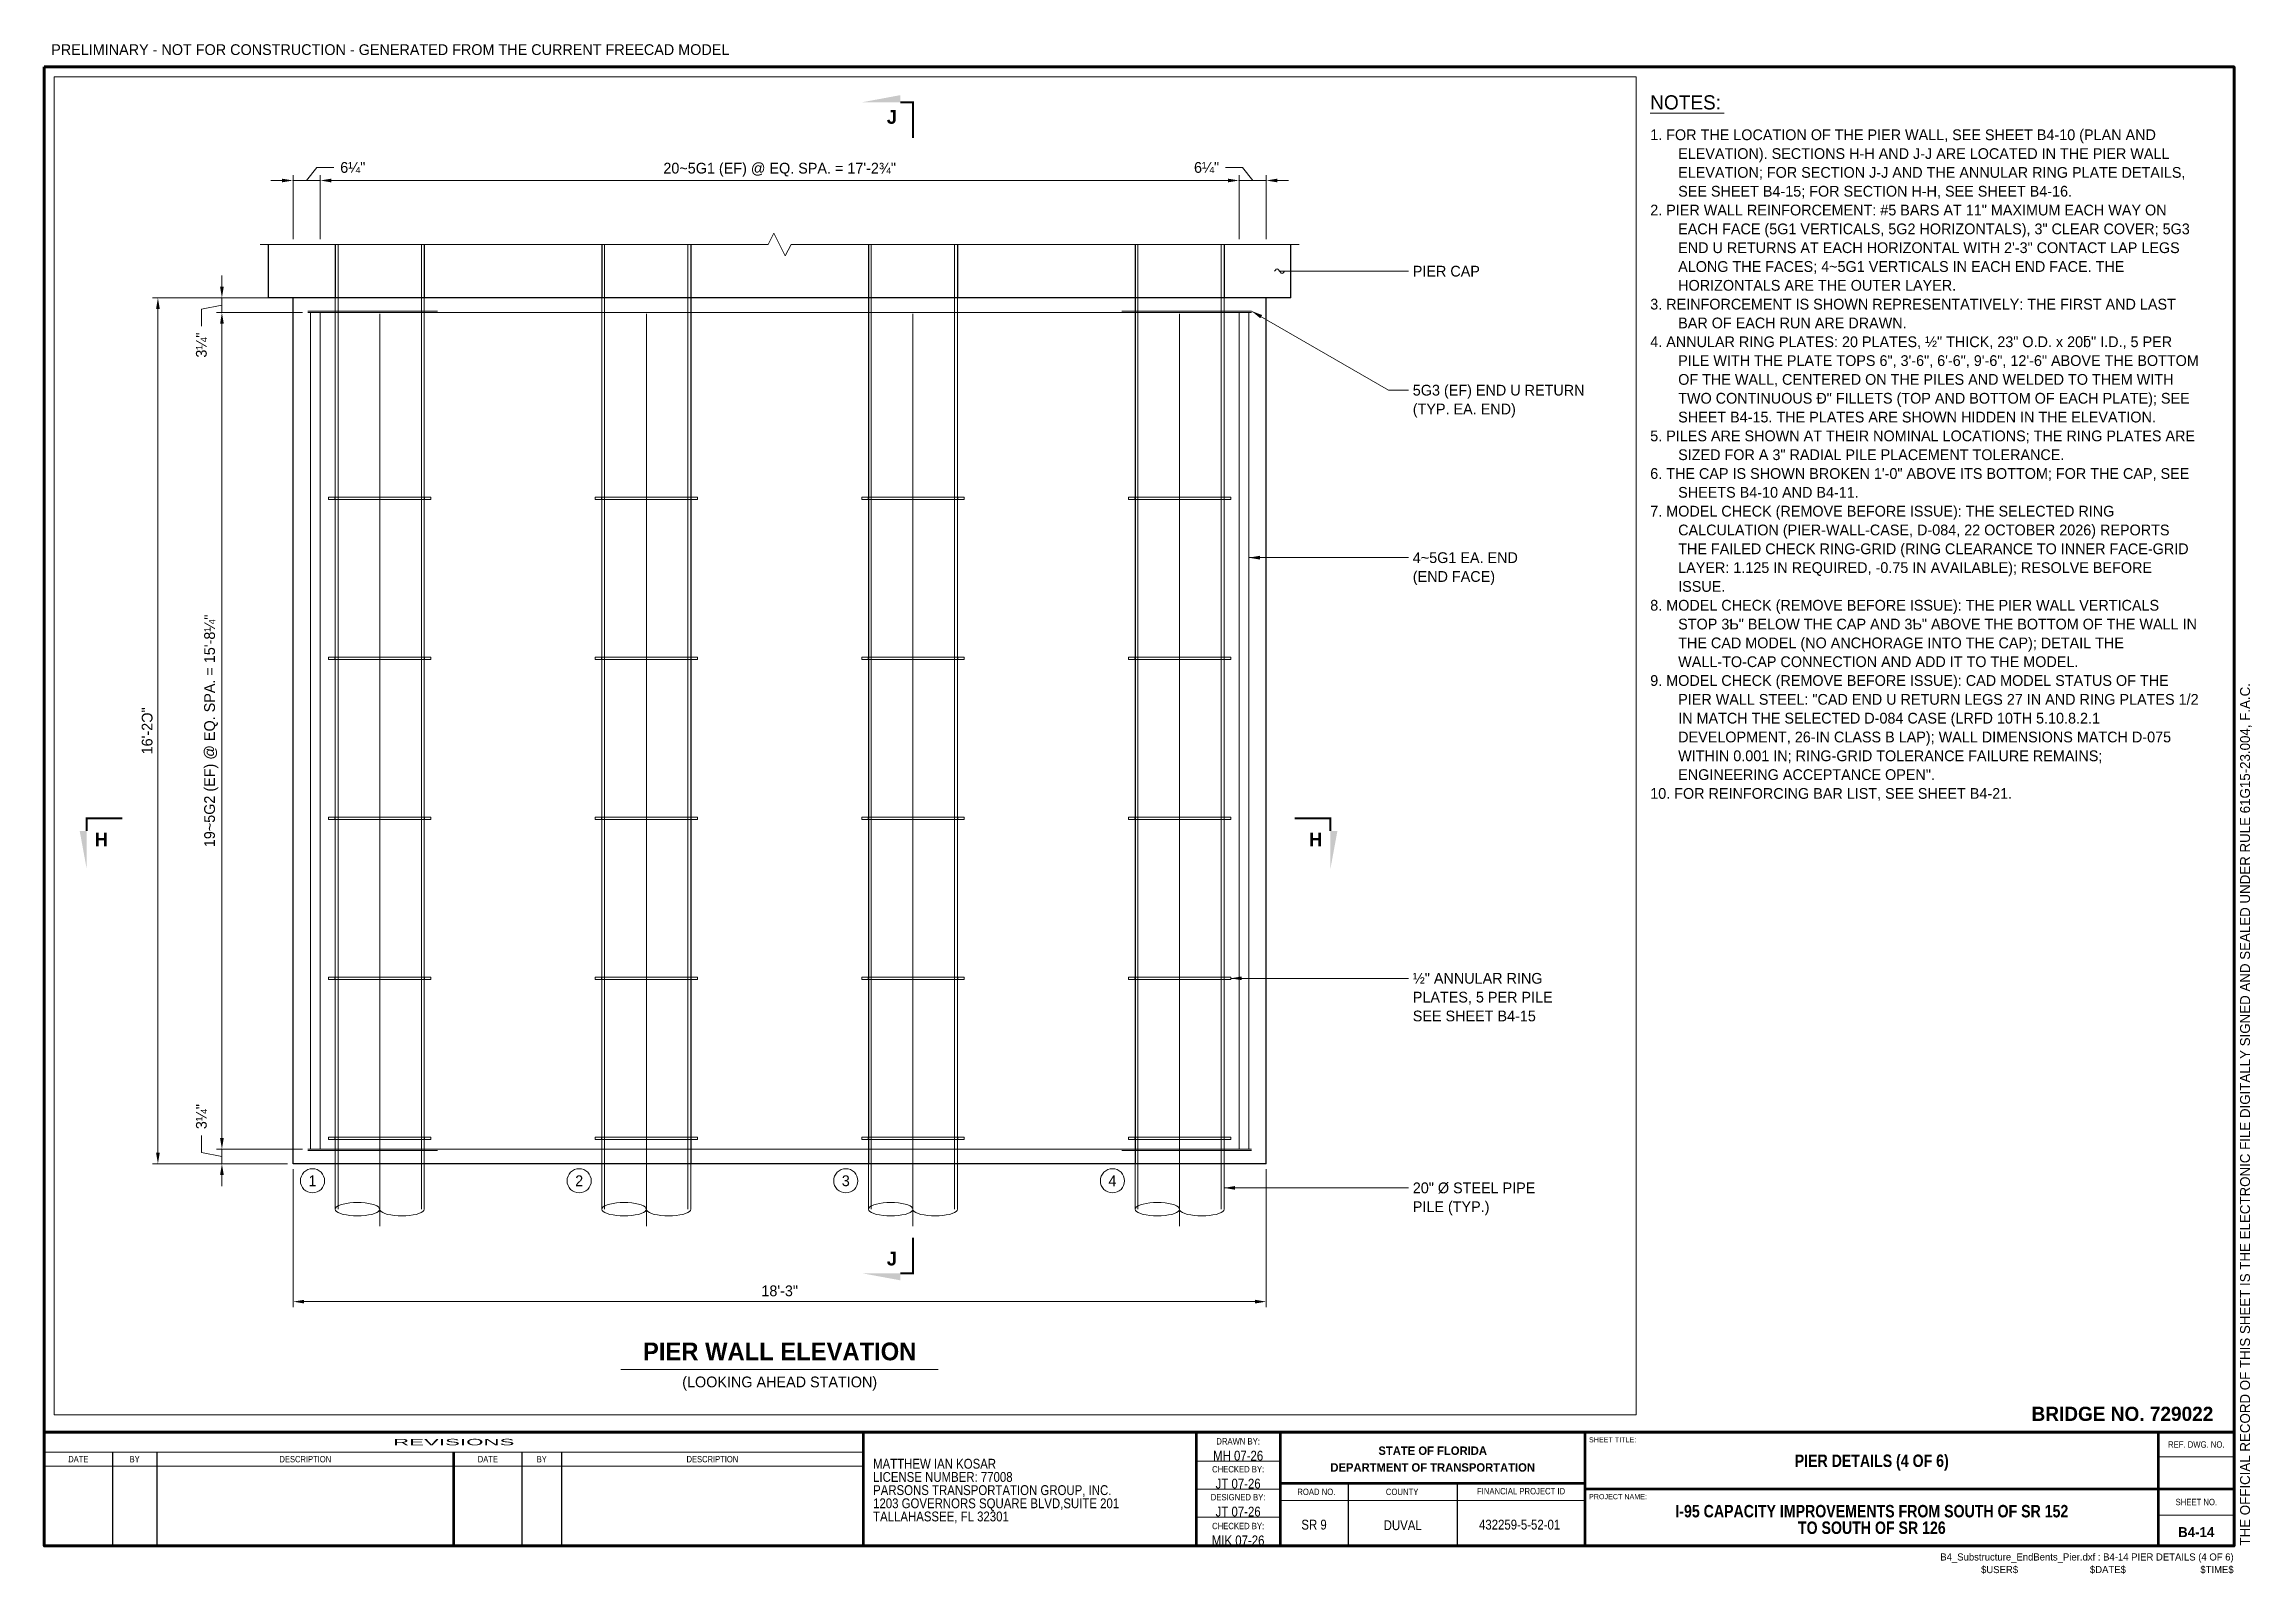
# Paper-space layout 'B4-14 PIER DETAILS (4 OF 6)' of a CAD drawing. Extents: x 0.07 to 1.36, y 0.01 to 0.9.
# The model-space entities are those that its viewports show. They can reach past a viewport. Long polylines and large blocks are cut down to what shows.
import ezdxf
from ezdxf.enums import TextEntityAlignment as Align

# ---------------------------------------------------------------- set-up
doc = ezdxf.new("R2010")
doc.units = 21
doc.header["$MEASUREMENT"] = 0
doc.linetypes.add('DGN2', pattern=[0.12, 0.08, -0.04])
doc.linetypes.add('DGN4', pattern=[0.336, 0.2, -0.053, 0.03, -0.053])
doc.layers.add('ActivePts-ConstElements', color=14, linetype='Continuous', lineweight=0, plot=False)
doc.layers.add('ClipBorder_dp', color=2, linetype='DGN2', lineweight=9, plot=False)
for name, color, linetype, lineweight in [('Border', 7, 'Continuous', 15), ('CL_Minor', 7, 'DGN4', 9), ('Dimension', 7, 'Continuous', 9), ('Leader', 7, 'Continuous', 9), ('PileSteel', 30, 'Continuous', 15), ('PileSteel_h', 30, 'DGN2', 15), ('Rebar', 2, 'Continuous', 15), ('SubStrConc', 3, 'Continuous', 30), ('SubStrConc_h', 3, 'DGN2', 30), ('Symbols', 7, 'Continuous', 15), ('TextMisc', 7, 'Continuous', 13), ('TextStructShtNo', 7, 'Continuous', 9), ('TextStructures', 7, 'Continuous', 9), ('TextStructuresLabel', 7, 'Continuous', 0)]:
    doc.layers.add(name, color=color, linetype=linetype, lineweight=lineweight)
doc.styles.add('FDOT (Medium)', font='FDOT.ttf')
doc.styles.add('FDOT (Small)', font='FDOT.ttf')
doc.styles.add('FDOT Bold (Large)', font='FDOTBold.ttf')
doc.styles.add('FDOT Bold (Medium)', font='FDOTBold.ttf')
doc.styles.add('FDOT Structures', font='FDOT.ttf')
doc.styles.add('FDOT Structures Annotation', font='FDOT.ttf')
doc.styles.add('FDOT Structures Views_SectionArrow', font='FDOTBold.ttf')
doc.styles.add('Style-Arial', font='arial.ttf')
doc.styles.add('Style-FDOT Bold', font='FDOTBold.ttf')
doc.styles.add('Style-FDOT Imprint Bold', font='FDOTImprintBold.ttf')
doc.styles.add('Style-FDOT Mono', font='FDOTMono.ttf')

psp = doc.layouts.new('B4-14 PIER DETAILS (4 OF 6)')

# ---------------------------------------------------------------- texts
at = {"layer": 'Border', "style": 'FDOT Structures'}
psp.add_text('PRELIMINARY - NOT FOR CONSTRUCTION - GENERATED FROM THE CURRENT FREECAD MODEL', height=0.0063, dxfattribs=at).set_placement((0.0708, 0.8967), align=Align.BOTTOM_LEFT)
at = {"layer": 'TextStructures', "style": 'FDOT (Medium)'}
psp.add_text('NOTES:', height=0.00833, dxfattribs=at).set_placement((1.0078, 0.875), align=Align.TOP_LEFT)
at = {"layer": 'TextStructures', "insert": (1.0078, 0.855), "char_height": 0.0063, "width": 0.321337, "attachment_point": 1, "line_spacing_factor": 1.05, "style": 'FDOT Structures'}
psp.add_mtext('\\pxi-2.6,l2.6;1. FOR THE LOCATION OF THE PIER WALL, SEE SHEET B4-10 (PLAN AND ELEVATION). SECTIONS H-H AND J-J ARE LOCATED IN THE PIER WALL ELEVATION; FOR SECTION J-J AND THE ANNULAR RING PLATE DETAILS, SEE SHEET B4-15; FOR SECTION H-H, SEE SHEET B4-16.\\P2. PIER WALL REINFORCEMENT: #5 BARS AT 11" MAXIMUM EACH WAY ON EACH FACE (5G1 VERTICALS, 5G2 HORIZONTALS), 3" CLEAR COVER; 5G3 END U RETURNS AT EACH HORIZONTAL WITH 2\'-3" CONTACT LAP LEGS ALONG THE FACES; 4~5G1 VERTICALS IN EACH END FACE. THE HORIZONTALS ARE THE OUTER LAYER.\\P3. REINFORCEMENT IS SHOWN REPRESENTATIVELY: THE FIRST AND LAST BAR OF EACH RUN ARE DRAWN.\\P4. ANNULAR RING PLATES: 20 PLATES, ½" THICK, 23" O.D. x 20ƃ" I.D., 5 PER PILE WITH THE PLATE TOPS 6", 3\'-6", 6\'-6", 9\'-6", 12\'-6" ABOVE THE BOTTOM OF THE WALL, CENTERED ON THE PILES AND WELDED TO THEM WITH TWO CONTINUOUS Ɖ" FILLETS (TOP AND BOTTOM OF EACH PLATE); SEE SHEET B4-15. THE PLATES ARE SHOWN HIDDEN IN THE ELEVATION.\\P5. PILES ARE SHOWN AT THEIR NOMINAL LOCATIONS; THE RING PLATES ARE SIZED FOR A 3" RADIAL PILE PLACEMENT TOLERANCE.\\P6. THE CAP IS SHOWN BROKEN 1\'-0" ABOVE ITS BOTTOM; FOR THE CAP, SEE SHEETS B4-10 AND B4-11.\\P7. MODEL CHECK (REMOVE BEFORE ISSUE): THE SELECTED RING CALCULATION (PIER-WALL-CASE, D-084, 22 OCTOBER 2026) REPORTS THE FAILED CHECK RING-GRID (RING CLEARANCE TO INNER FACE-GRID LAYER: 1.125 IN REQUIRED, -0.75 IN AVAILABLE); RESOLVE BEFORE ISSUE.\\P8. MODEL CHECK (REMOVE BEFORE ISSUE): THE PIER WALL VERTICALS STOP 3Ƅ" BELOW THE CAP AND 3Ƅ" ABOVE THE BOTTOM OF THE WALL IN THE CAD MODEL (NO ANCHORAGE INTO THE CAP); DETAIL THE WALL-TO-CAP CONNECTION AND ADD IT TO THE MODEL.\\P9. MODEL CHECK (REMOVE BEFORE ISSUE): CAD MODEL STATUS OF THE PIER WALL STEEL: "CAD END U RETURN LEGS 27 IN AND RING PLATES 1/2 IN MATCH THE SELECTED D-084 CASE (LRFD 10TH 5.10.8.2.1 DEVELOPMENT, 26-IN CLASS B LAP); WALL DIMENSIONS MATCH D-075 WITHIN 0.001 IN; RING-GRID TOLERANCE FAILURE REMAINS; ENGINEERING ACCEPTANCE OPEN".\\P10. FOR REINFORCING BAR LIST, SEE SHEET B4-21.', dxfattribs=at)

msp = doc.modelspace()

# ---------------------------------------------------------------- texts
at = {"layer": 'Border', "style": 'FDOT Structures'}
msp.add_text('3/8" = 1\'-0"', height=0.2016, dxfattribs=at).set_placement((480, -24.987), align=Align.TOP_LEFT)
at = {"layer": 'Dimension', "char_height": 0.2016, "attachment_point": 5, "line_spacing_factor": 1.05, "style": 'FDOT Structures Annotation', "bg_fill": 3, "box_fill_scale": 1.1, "bg_fill_color": 0}
for insert in [(485.387, -1.491), (501.397, -1.491)]:
    msp.add_mtext('6¼"', dxfattribs=dict(at, insert=insert))
at = {"layer": 'Dimension', "char_height": 0.2016, "attachment_point": 5, "rotation": 90, "line_spacing_factor": 1.05, "style": 'FDOT Structures Annotation', "bg_fill": 3, "box_fill_scale": 1.1, "bg_fill_color": 0}
for insert in [(482.55, -4.819), (482.55, -19.286)]:
    msp.add_mtext('3¼"', dxfattribs=dict(at, insert=insert))
at = {"layer": 'TextStructures'}
for s, height, style, p in [('J', 0.256, 'FDOT Structures Views_SectionArrow', (495.496, -0.541)), ('H', 0.256, 'FDOT Structures Views_SectionArrow', (480.674, -14.089)), ('H', 0.256, 'FDOT Structures Views_SectionArrow', (503.443, -14.089)), ('1', 0.202, 'FDOT Structures', (484.632, -20.489)), ('2', 0.202, 'FDOT Structures', (489.632, -20.489)), ('3', 0.202, 'FDOT Structures', (494.632, -20.489)), ('4', 0.202, 'FDOT Structures', (499.632, -20.489)), ('J', 0.256, 'FDOT Structures Views_SectionArrow', (495.496, -21.948))]:
    msp.add_text(s, height=height, dxfattribs=dict(at, style=style)).set_placement(p, align=Align.MIDDLE_CENTER)
at = {"layer": 'TextStructures', "style": 'FDOT Structures'}
msp.add_text('PIER CAP', height=0.2016, dxfattribs=at).set_placement((505.264, -3.433), align=Align.MIDDLE_LEFT)
at = {"layer": 'TextStructures'}
for s, height, style, p in [('PIER WALL ELEVATION', 0.33334, 'FDOT Bold (Large)', (493.392, -23.955)), ('(LOOKING AHEAD STATION)', 0.2016, 'FDOT Structures', (493.392, -24.422))]:
    msp.add_text(s, height=height, dxfattribs=dict(at, style=style)).set_placement(p, align=Align.BOTTOM_CENTER)
at = {"layer": 'TextStructures', "char_height": 0.2016, "attachment_point": 1, "line_spacing_factor": 1.05, "style": 'FDOT Structures'}
for s, insert in [('5G3 (EF) END U RETURN\\P(TYP. EA. END)', (505.264, -5.564)), ('4~5G1 EA. END\\P(END FACE)', (505.264, -8.704)), ('½" ANNULAR RING\\PPLATES, 5 PER PILE\\PSEE SHEET B4-15', (505.264, -16.592)), ('20" Ø STEEL PIPE\\PPILE (TYP.)', (505.264, -20.521))]:
    msp.add_mtext(s, dxfattribs=dict(at, insert=insert))

# ---------------------------------------------------------------- blocks, each defined once
blk = doc.blocks.new('11x17 Structures Sheet Border')
at = {"layer": 'Border', "lineweight": 80}
blk.add_line((1.329161, 0.070862), (0.045879, 0.070862), dxfattribs=at)
at = {"layer": 'Border', "linetype": 'Continuous', "lineweight": 53}
for p, q in [((0.52586, 0.070862), (0.52586, 0.004198)), ((0.720852, 0.070862), (0.720852, 0.004198)), ((0.770195, 0.070862), (0.770195, 0.004198)), ((0.948855, 0.004198), (0.948855, 0.070862)), ((1.284845, 0.004198), (1.284845, 0.070862)), ((0.28587, 0.0043), (0.28587, 0.059196)), ((0.770195, 0.040863), (0.948855, 0.040863)), ((1.329161, 0.03753), (0.948855, 0.03753))]:
    blk.add_line(p, q, dxfattribs=at)
at = {"layer": 'Border', "linetype": 'Continuous', "lineweight": 13}
for p, q in [((0.52586, 0.059196), (0.045879, 0.059196)), ((0.720852, 0.053848), (0.770195, 0.053848)), ((1.329161, 0.056343), (1.284845, 0.056343)), ((0.52586, 0.050863), (0.045879, 0.050863)), ((0.720852, 0.037466), (0.770195, 0.037466)), ((0.770195, 0.030863), (0.948855, 0.030863)), ((0.720852, 0.021083), (0.770195, 0.021083)), ((1.329161, 0.022295), (1.284845, 0.022295))]:
    blk.add_line(p, q, dxfattribs=at)
at = {"layer": 'Border', "linetype": 'Continuous', "lineweight": 30}
for p, q in [((0.085878, 0.059196), (0.085878, 0.0043)), ((0.111928, 0.059196), (0.111928, 0.003858)), ((0.325868, 0.059196), (0.325868, 0.0043)), ((0.349011, 0.059196), (0.349011, 0.003858)), ((0.810066, 0.040863), (0.810066, 0.004198)), ((0.873836, 0.040863), (0.873836, 0.004198))]:
    blk.add_line(p, q, dxfattribs=at)
at = {"layer": 'Border', "lineweight": 80, "flags": 128}
blk.add_lwpolyline([(0.045879, 0.87083), (1.329161, 0.87083), (1.329161, 0.004198), (0.045879, 0.004198)], close=True, dxfattribs=at)
at = {"layer": 'ActivePts-ConstElements', "linetype": 'Continuous', "lineweight": 0, "flags": 1}
for tag in ['SheetTitle_Top', 'SheetTitle_Bottom', 'Company_City', 'Company_Zip', 'Company_Phone', 'County_Middle', 'Company_Name', 'Company_Street', 'Company_State', 'Company_Fax', 'County_Top', 'County_Bottom', 'License_Number', 'Professional_Name', 'Professional_Type', 'Financial_Project_Id', 'Road_Number', 'RoadwayID', 'Bridge_Number', 'Designed_By', 'Designed_By_Date', 'Drawing_Checked_By', 'Drawing_Checked_By_Date', 'Design_Checked_By', 'Design_Checked_By_Date', 'Bridge_Project_Description', 'Bridge_Project_Description_Top', 'Bridge_Project_Description_Bottom', 'FAC_Note', 'Drawn_By', 'Drawn_By_Date']:
    blk.add_attdef(tag, (0, 0), '', height=0.007292, dxfattribs=at)
at = {"layer": 'TextMisc', "linetype": 'Continuous', "insert": (1.332633, 0.004388), "char_height": 0.005833, "attachment_point": 1, "rotation": 90, "line_spacing_factor": 0.9, "style": 'FDOT (Small)'}
blk.add_mtext('THE OFFICIAL RECORD OF THIS SHEET IS THE ELECTRONIC FILE DIGITALLY SIGNED AND SEALED UNDER RULE 61G15-23.004, F.A.C.', dxfattribs=at)
at = {"layer": 'TextStructures', "lineweight": 13, "style": 'Style-Arial'}
for s, height, width, p in [('REVISIONS', 0.003753, 2.491007, (0.28587, 0.065029)), ('REF. DWG. NO.', 0.00375, 0.861083, (1.307003, 0.063602)), ('SHEET NO.', 0.00375, 0.861083, (1.307003, 0.029912))]:
    blk.add_text(s, height=height, dxfattribs=dict(at, width=width)).set_placement(p, align=Align.MIDDLE_CENTER)
at = {"layer": 'TextStructures', "lineweight": 0, "style": 'Style-Arial'}
for s, height, rotation, width, p in [('DATE', 0.003736, 359.869253, 0.849615, (0.065879, 0.055029)), ('DESCRIPTION', 0.003752, 360, 0.845673, (0.198899, 0.055029)), ('DATE', 0.003736, 360, 0.849615, (0.305869, 0.055029)), ('DESCRIPTION', 0.003752, 360, 0.845673, (0.437436, 0.055029))]:
    blk.add_text(s, height=height, rotation=rotation, dxfattribs=dict(at, width=width)).set_placement(p, align=Align.MIDDLE_CENTER)
for s, height, width, p in [('BY', 0.003753, 0.846461, (0.098903, 0.055029)), ('BY', 0.003753, 0.846461, (0.33744, 0.055029)), ('ROAD NO.', 0.003736, 0.862747, (0.791352, 0.035863)), ('COUNTY', 0.003753, 0.860866, (0.841616, 0.035863)), ('FINANCIAL PROJECT ID', 0.003753, 0.8602, (0.91132, 0.036273))]:
    blk.add_text(s, height=height, dxfattribs=dict(at, width=width)).set_placement(p, align=Align.MIDDLE_CENTER)
at = {"layer": 'TextStructures', "lineweight": 13}
for s, insert, char_height, attachment_point, line_spacing_factor, style in [(' BRIDGE NO. 729022', (1.316956, 0.081523), 0.008333, 6, 0.6, 'FDOT Bold (Medium)'), ('\\H1x;\\W0.864865;MH 07-26', (0.745524, 0.05702), 0.005781, 5, 0.6, 'Style-FDOT Mono'), ('STATE OF FLORIDA\\PDEPARTMENT OF TRANSPORTATION\\P', (0.859525, 0.055042), 0.004921, 5, 1.197447, 'Style-FDOT Imprint Bold'), ('\\H1x;\\W0.864865;JT 07-26', (0.745524, 0.040638), 0.005781, 5, 0.6, 'Style-FDOT Mono'), ('\\H1x;\\W0.864865;JT 07-26', (0.745524, 0.024256), 0.005781, 5, 0.6, 'Style-FDOT Mono'), ('\\H1x;\\W0.864865; \\PDUVAL\\P ', (0.841951, 0.016296), 0.005781, 5, 0.801269, 'Style-FDOT Mono'), ('\\H1x;\\W0.864865;432259-5-52-01', (0.910454, 0.016618), 0.005781, 5, 0.6, 'Style-FDOT Mono'), ('\\H1x;\\W0.864865;MIK 07-26', (0.745524, 0.007371), 0.005781, 5, 0.6, 'Style-FDOT Mono')]:
    blk.add_mtext(s, dxfattribs=dict(at, insert=insert, char_height=char_height, attachment_point=attachment_point, line_spacing_factor=line_spacing_factor, style=style))
at = {"layer": 'TextStructures', "lineweight": 0, "style": 'Style-Arial'}
for s, insert, char_height, attachment_point, line_spacing_factor in [('\\H1x;\\W0.863416;DRAWN BY:', (0.745524, 0.065471), 0.003736, 5, 1.302295), ('SHEET TITLE:', (0.951124, 0.066366), 0.002998, 4, 1.475197), ('\\H1x;\\W0.863416;CHECKED BY:', (0.745524, 0.049089), 0.003736, 5, 1.302295), ('\\H1x;\\W0.863416;DESIGNED BY:', (0.745524, 0.032707), 0.003736, 5, 1.302295), ('PROJECT NAME:\\P', (0.951124, 0.033034), 0.002998, 4, 1.475197), ('\\H1x;\\W0.863416;CHECKED BY:', (0.745524, 0.015821), 0.003736, 5, 1.302295)]:
    blk.add_mtext(s, dxfattribs=dict(at, insert=insert, char_height=char_height, attachment_point=attachment_point, line_spacing_factor=line_spacing_factor))
at = {"layer": 'TextStructures', "lineweight": 13, "char_height": 0.005781, "style": 'Style-FDOT Mono'}
for s, insert, width, attachment_point, line_spacing_factor in [('\\H1x;\\W0.864865;MATTHEW IAN KOSAR\\PLICENSE NUMBER: 77008\\PPARSONS TRANSPORTATION GROUP, INC.\\P1203 GOVERNORS SQUARE BLVD,SUITE 201\\PTALLAHASSEE, FL 32301', (0.531613, 0.036341), 0.185826, 4, 0.801269), ('\\H1x;\\W0.864865;SR 9', (0.789996, 0.016618), 0.0574, 5, 0.6)]:
    blk.add_mtext(s, dxfattribs=dict(at, insert=insert, width=width, attachment_point=attachment_point, line_spacing_factor=line_spacing_factor))
at = {"layer": 'TextStructuresLabel', "lineweight": 30, "char_height": 0.007292, "attachment_point": 5, "style": 'Style-FDOT Bold'}
for s, insert, width, line_spacing_factor in [('\\fFDOT Bold|b1|i0|c00|p7;\\H1x;\\W0.849998; ', (1.11685, 0.061314), 0.278381, 0.6), ('\\fFDOT Bold|b1|i0|c00|p7;\\H1x;\\W0.849998; ', (1.11685, 0.044648), 0.278381, 0.6), ('\\fFDOT Bold|b1|i0|c00|p7;\\H1x;\\W0.849998;I-95 CAPACITY IMPROVEMENTS FROM SOUTH OF SR 152 TO SOUTH OF SR 126', (1.11685, 0.019649), 0.23333, 0.798592), ('\\fFDOT Bold|b1|i0|c00|p7;\\H1x;\\W0.849998; ', (1.11685, 0.027982), 0.278381, 0.6), ('\\fFDOT Bold|b1|i0|c00|p7;\\H1x;\\W0.849998; ', (1.11685, 0.011316), 0.278381, 0.6)]:
    blk.add_mtext(s, dxfattribs=dict(at, insert=insert, width=width, line_spacing_factor=line_spacing_factor))
blk = doc.blocks.new('Structures Sheet Number-Title B4-14')
at = {"layer": 'TextMisc', "char_height": 0.004167, "attachment_point": 3, "line_spacing_factor": 1.019993, "style": 'FDOT (Small)'}
for s, insert in [('B4_Substructure_EndBents_Pier.dxf : B4-14 PIER DETAILS (4 OF 6)', (-0.000217, -0.004396)), ('$USER$', (-0.126551, -0.011792)), ('$DATE$', (-0.063384, -0.011792)), ('$TIME$', (-0.000217, -0.011792))]:
    blk.add_mtext(s, dxfattribs=dict(at, insert=insert))
at = {"layer": 'TextStructShtNo', "lineweight": 30, "insert": (-0.022158, 0.008076), "char_height": 0.005833, "attachment_point": 5, "line_spacing_factor": 0.6, "style": 'Style-FDOT Bold'}
blk.add_mtext('B4-14', dxfattribs=at)
at = {"layer": 'TextStructures', "lineweight": 30, "insert": (-0.212311, 0.048783), "char_height": 0.007292, "width": 0.2776, "attachment_point": 5, "line_spacing_factor": 0.6, "style": 'Style-FDOT Bold'}
blk.add_mtext('\\H1x;\\W0.849998;PIER DETAILS (4 OF 6)', dxfattribs=at)

# ---------------------------------------------------------------- linework, layer by layer
at = {"layer": 'CL_Minor', "ltscale": 2.666667}
for p, q in [((485.892, -4.233), (485.892, -21.342)), ((490.892, -4.233), (490.892, -21.342)), ((495.892, -4.233), (495.892, -21.342)), ((500.892, -4.233), (500.892, -21.342))]:
    msp.add_line(p, q, dxfattribs=at)
at = {"layer": 'Dimension'}
for p, q in [((484.267, -2.833), (484.267, -1.633)), ((484.777, -2.833), (484.777, -1.633)), ((484.777, -2.833), (484.777, -1.633)), ((502.006, -2.833), (502.006, -1.633)), ((502.006, -2.833), (502.006, -1.633)), ((502.517, -2.833), (502.517, -1.633)), ((484.058, -1.733), (483.85, -1.733)), ((484.267, -1.733), (484.777, -1.733)), ((502.006, -1.733), (502.517, -1.733)), ((502.725, -1.733), (502.933, -1.733)), ((482.933, -3.725), (482.933, -3.517)), ((484.166, -3.933), (481.633, -3.933)), ((484.166, -3.933), (482.833, -3.933)), ((482.933, -4.209), (482.933, -3.933)), ((481.733, -19.964), (481.733, -4.142)), ((484.442, -4.209), (482.833, -4.209)), ((484.442, -4.209), (482.833, -4.209)), ((482.933, -19.688), (482.933, -4.418)), ((482.933, -4.418), (482.933, -4.626)), ((482.933, -19.688), (482.933, -19.479)), ((484.166, -20.172), (481.633, -20.172)), ((484.442, -19.896), (482.833, -19.896)), ((484.442, -19.896), (482.833, -19.896)), ((484.166, -20.172), (482.833, -20.172)), ((482.933, -20.172), (482.933, -19.896)), ((484.267, -20.273), (484.267, -22.856)), ((502.517, -20.273), (502.517, -22.856)), ((482.933, -20.38), (482.933, -20.588)), ((484.475, -22.755), (502.308, -22.755))]:
    msp.add_line(p, q, dxfattribs=at)
for points in [[(484.058, -1.699), (484.267, -1.733), (484.058, -1.768)], [(502.725, -1.768), (502.517, -1.733), (502.725, -1.699)], [(482.968, -3.725), (482.933, -3.933), (482.899, -3.725)], [(481.699, -4.142), (481.733, -3.933), (481.768, -4.142)], [(482.899, -4.418), (482.933, -4.209), (482.968, -4.418)], [(482.899, -4.418), (482.933, -4.209), (482.968, -4.418)], [(482.968, -19.688), (482.933, -19.896), (482.899, -19.688)], [(482.968, -19.688), (482.933, -19.896), (482.899, -19.688)], [(481.768, -19.964), (481.733, -20.172), (481.699, -19.964)], [(482.899, -20.38), (482.933, -20.172), (482.968, -20.38)], [(484.475, -22.789), (484.267, -22.755), (484.475, -22.721)], [(502.308, -22.721), (502.517, -22.755), (502.308, -22.789)]]:
    msp.add_solid(points, dxfattribs=at)
at = {"layer": 'Leader'}
for points in [[(502.673, -3.433), (502.689, -3.412), (502.705, -3.397), (502.72, -3.391), (502.736, -3.397), (502.751, -3.412), (502.767, -3.433), (502.782, -3.454), (502.798, -3.47), (502.813, -3.475), (502.829, -3.47), (502.845, -3.454), (502.86, -3.433)], [(502.767, -3.433), (504.81, -3.433), (505.183, -3.433)], [(502.241, -4.181), (504.81, -5.665), (505.183, -5.665)], [(502.189, -8.805), (504.81, -8.805), (505.183, -8.805)], [(501.85, -16.693), (504.81, -16.693), (505.183, -16.693)], [(501.725, -20.622), (504.81, -20.622), (505.183, -20.622)]]:
    msp.add_lwpolyline(points, dxfattribs=at)
for points in [[(502.241, -4.181), (502.438, -4.256), (502.404, -4.316)], [(502.189, -8.805), (502.397, -8.77), (502.397, -8.84)], [(501.85, -16.693), (502.058, -16.658), (502.058, -16.727)], [(501.725, -20.622), (501.933, -20.587), (501.933, -20.657)]]:
    msp.add_solid(points, dxfattribs=at)
at = {"layer": 'PileSteel'}
for points in [[(485.058, -21.022), (485.058, -20.172)], [(486.725, -21.022), (486.725, -20.172)], [(490.058, -21.022), (490.058, -20.172)], [(491.725, -21.022), (491.725, -20.172)], [(495.058, -21.022), (495.058, -20.172)], [(496.725, -21.022), (496.725, -20.172)], [(500.058, -21.022), (500.058, -20.172)], [(501.725, -21.022), (501.725, -20.172)], [(485.892, -21.022), (485.885, -21), (485.867, -20.979), (485.836, -20.959), (485.794, -20.942), (485.743, -20.926), (485.683, -20.914), (485.618, -20.904), (485.547, -20.899), (485.475, -20.897), (485.403, -20.899), (485.333, -20.904), (485.267, -20.914), (485.207, -20.926), (485.156, -20.942), (485.114, -20.959), (485.083, -20.979), (485.065, -21), (485.058, -21.022), (485.065, -21.044), (485.083, -21.065), (485.114, -21.084), (485.156, -21.102), (485.207, -21.118), (485.267, -21.13), (485.333, -21.139), (485.403, -21.145), (485.475, -21.147), (485.547, -21.145), (485.618, -21.139), (485.683, -21.13), (485.743, -21.118), (485.794, -21.102), (485.836, -21.084), (485.867, -21.065), (485.885, -21.044), (485.892, -21.022)], [(485.892, -21.022), (485.898, -21.044), (485.917, -21.065), (485.948, -21.084), (485.989, -21.102), (486.041, -21.118), (486.1, -21.13), (486.166, -21.139), (486.236, -21.145), (486.308, -21.147), (486.381, -21.145), (486.451, -21.139), (486.517, -21.13), (486.576, -21.118), (486.628, -21.102), (486.669, -21.084), (486.7, -21.065), (486.719, -21.044), (486.725, -21.022)], [(490.892, -21.022), (490.885, -21), (490.867, -20.979), (490.836, -20.959), (490.794, -20.942), (490.743, -20.926), (490.683, -20.914), (490.618, -20.904), (490.547, -20.899), (490.475, -20.897), (490.403, -20.899), (490.333, -20.904), (490.267, -20.914), (490.207, -20.926), (490.156, -20.942), (490.114, -20.959), (490.083, -20.979), (490.065, -21), (490.058, -21.022), (490.065, -21.044), (490.083, -21.065), (490.114, -21.084), (490.156, -21.102), (490.207, -21.118), (490.267, -21.13), (490.333, -21.139), (490.403, -21.145), (490.475, -21.147), (490.547, -21.145), (490.618, -21.139), (490.683, -21.13), (490.743, -21.118), (490.794, -21.102), (490.836, -21.084), (490.867, -21.065), (490.885, -21.044), (490.892, -21.022)], [(490.892, -21.022), (490.898, -21.044), (490.917, -21.065), (490.948, -21.084), (490.989, -21.102), (491.041, -21.118), (491.1, -21.13), (491.166, -21.139), (491.236, -21.145), (491.308, -21.147), (491.381, -21.145), (491.451, -21.139), (491.517, -21.13), (491.576, -21.118), (491.628, -21.102), (491.669, -21.084), (491.7, -21.065), (491.719, -21.044), (491.725, -21.022)], [(495.892, -21.022), (495.885, -21), (495.867, -20.979), (495.836, -20.959), (495.794, -20.942), (495.743, -20.926), (495.683, -20.914), (495.618, -20.904), (495.547, -20.899), (495.475, -20.897), (495.403, -20.899), (495.333, -20.904), (495.267, -20.914), (495.207, -20.926), (495.156, -20.942), (495.114, -20.959), (495.083, -20.979), (495.065, -21), (495.058, -21.022), (495.065, -21.044), (495.083, -21.065), (495.114, -21.084), (495.156, -21.102), (495.207, -21.118), (495.267, -21.13), (495.333, -21.139), (495.403, -21.145), (495.475, -21.147), (495.547, -21.145), (495.618, -21.139), (495.683, -21.13), (495.743, -21.118), (495.794, -21.102), (495.836, -21.084), (495.867, -21.065), (495.885, -21.044), (495.892, -21.022)], [(495.892, -21.022), (495.898, -21.044), (495.917, -21.065), (495.948, -21.084), (495.989, -21.102), (496.041, -21.118), (496.1, -21.13), (496.166, -21.139), (496.236, -21.145), (496.308, -21.147), (496.381, -21.145), (496.451, -21.139), (496.517, -21.13), (496.576, -21.118), (496.628, -21.102), (496.669, -21.084), (496.7, -21.065), (496.719, -21.044), (496.725, -21.022)], [(500.892, -21.022), (500.885, -21), (500.867, -20.979), (500.836, -20.959), (500.794, -20.942), (500.743, -20.926), (500.683, -20.914), (500.618, -20.904), (500.547, -20.899), (500.475, -20.897), (500.403, -20.899), (500.333, -20.904), (500.267, -20.914), (500.207, -20.926), (500.156, -20.942), (500.114, -20.959), (500.083, -20.979), (500.065, -21), (500.058, -21.022), (500.065, -21.044), (500.083, -21.065), (500.114, -21.084), (500.156, -21.102), (500.207, -21.118), (500.267, -21.13), (500.333, -21.139), (500.403, -21.145), (500.475, -21.147), (500.547, -21.145), (500.618, -21.139), (500.683, -21.13), (500.743, -21.118), (500.794, -21.102), (500.836, -21.084), (500.867, -21.065), (500.885, -21.044), (500.892, -21.022)], [(500.892, -21.022), (500.898, -21.044), (500.917, -21.065), (500.948, -21.084), (500.989, -21.102), (501.041, -21.118), (501.1, -21.13), (501.166, -21.139), (501.236, -21.145), (501.308, -21.147), (501.381, -21.145), (501.451, -21.139), (501.517, -21.13), (501.576, -21.118), (501.628, -21.102), (501.669, -21.084), (501.7, -21.065), (501.719, -21.044), (501.725, -21.022)]]:
    msp.add_lwpolyline(points, dxfattribs=at)
at = {"layer": 'PileSteel_h', "ltscale": 2.666667}
for points in [[(485.058, -20.172), (485.058, -14.53), (485.058, -12.649), (485.058, -7.791), (485.058, -2.935)], [(485.11, -21.022), (485.11, -12.649), (485.11, -2.935)], [(486.673, -21.022), (486.673, -12.649), (486.673, -7.791), (486.673, -2.935)], [(486.725, -20.172), (486.725, -12.649), (486.725, -2.935)], [(490.058, -20.172), (490.058, -14.53), (490.058, -12.649), (490.058, -7.791), (490.058, -2.935)], [(490.11, -21.022), (490.11, -12.649), (490.11, -7.791), (490.11, -2.935)], [(491.673, -21.022), (491.673, -12.649), (491.673, -2.935)], [(491.725, -20.172), (491.725, -12.649), (491.725, -7.791), (491.725, -2.935)], [(495.058, -20.172), (495.058, -12.649), (495.058, -2.935)], [(495.11, -21.022), (495.11, -12.649), (495.11, -2.935)], [(496.673, -21.022), (496.673, -12.649), (496.673, -2.935)], [(496.725, -20.172), (496.725, -12.649), (496.725, -2.935)], [(500.058, -20.172), (500.058, -12.649), (500.058, -2.935)], [(500.11, -21.022), (500.11, -12.649), (500.11, -2.935)], [(501.673, -21.022), (501.673, -12.649), (501.673, -7.791), (501.673, -2.935)], [(501.725, -20.172), (501.725, -12.649), (501.725, -2.935)], [(485.058, -3.933), (485.058, -11.971), (485.058, -20.172)], [(486.725, -3.933), (486.725, -11.971), (486.725, -20.172)], [(490.058, -3.933), (490.058, -11.971), (490.058, -16.072), (490.058, -20.172)], [(496.725, -3.933), (496.725, -11.971), (496.725, -20.172)], [(501.725, -3.933), (501.725, -11.971), (501.725, -20.172)], [(485.892, -7.672), (485.245, -7.672), (484.933, -7.672)], [(484.933, -7.672), (485.062, -7.672), (486.181, -7.672), (486.85, -7.672)], [(484.933, -7.672), (484.933, -7.692), (484.933, -7.714)], [(485.892, -7.714), (485.245, -7.714), (484.933, -7.714)], [(484.933, -7.714), (485.062, -7.714), (486.181, -7.714), (486.85, -7.714)], [(485.892, -7.672), (485.053, -7.672)], [(485.053, -7.672), (485.166, -7.672), (486.145, -7.672), (486.73, -7.672)], [(485.053, -7.672), (485.053, -7.692), (485.053, -7.714)], [(485.892, -7.714), (485.053, -7.714)], [(485.053, -7.714), (485.166, -7.714), (486.145, -7.714), (486.73, -7.714)], [(486.85, -7.672), (485.892, -7.672)], [(486.73, -7.672), (485.892, -7.672)], [(486.85, -7.714), (485.892, -7.714)], [(486.73, -7.714), (485.892, -7.714)], [(486.73, -7.672), (486.73, -7.692), (486.73, -7.714)], [(486.85, -7.672), (486.85, -7.692), (486.85, -7.703), (486.85, -7.714)], [(490.892, -7.672), (489.933, -7.672)], [(489.933, -7.672), (490.062, -7.672), (491.181, -7.672), (491.85, -7.672)], [(489.933, -7.672), (489.933, -7.692), (489.933, -7.714)], [(490.892, -7.714), (489.933, -7.714)], [(489.933, -7.714), (490.062, -7.714), (491.181, -7.714), (491.85, -7.714)], [(490.892, -7.672), (490.326, -7.672), (490.053, -7.672)], [(490.053, -7.672), (490.166, -7.672), (491.145, -7.672), (491.73, -7.672)], [(490.053, -7.672), (490.053, -7.692), (490.053, -7.714)], [(490.892, -7.714), (490.326, -7.714), (490.053, -7.714)], [(490.053, -7.714), (490.166, -7.714), (491.145, -7.714), (491.73, -7.714)], [(491.85, -7.672), (490.892, -7.672)], [(491.73, -7.672), (490.892, -7.672)], [(491.85, -7.714), (490.892, -7.714)], [(491.73, -7.714), (490.892, -7.714)], [(491.73, -7.672), (491.73, -7.692), (491.73, -7.714)], [(491.85, -7.672), (491.85, -7.692), (491.85, -7.714)], [(495.892, -7.672), (494.933, -7.672)], [(494.933, -7.672), (495.062, -7.672), (496.181, -7.672), (496.85, -7.672)], [(494.933, -7.672), (494.933, -7.692), (494.933, -7.714)], [(495.892, -7.714), (494.933, -7.714)], [(494.933, -7.714), (495.062, -7.714), (496.181, -7.714), (496.85, -7.714)], [(495.892, -7.672), (495.053, -7.672)], [(495.053, -7.672), (495.166, -7.672), (496.145, -7.672), (496.73, -7.672)], [(495.053, -7.672), (495.053, -7.692), (495.053, -7.714)], [(495.892, -7.714), (495.053, -7.714)], [(495.053, -7.714), (495.166, -7.714), (496.145, -7.714), (496.73, -7.714)], [(496.85, -7.672), (495.892, -7.672)], [(496.73, -7.672), (495.892, -7.672)], [(496.85, -7.714), (495.892, -7.714)], [(496.73, -7.714), (495.892, -7.714)], [(496.73, -7.672), (496.73, -7.692), (496.73, -7.714)], [(496.85, -7.672), (496.85, -7.692), (496.85, -7.714)], [(500.892, -7.672), (499.933, -7.672)], [(499.933, -7.672), (500.062, -7.672), (501.181, -7.672), (501.85, -7.672)], [(499.933, -7.672), (499.933, -7.692), (499.933, -7.703), (499.933, -7.714)], [(500.892, -7.714), (499.933, -7.714)], [(499.933, -7.714), (500.062, -7.714), (501.181, -7.714), (501.85, -7.714)], [(500.892, -7.672), (500.053, -7.672)], [(500.053, -7.672), (500.166, -7.672), (501.145, -7.672), (501.73, -7.672)], [(500.053, -7.672), (500.053, -7.692), (500.053, -7.714)], [(500.892, -7.714), (500.053, -7.714)], [(500.053, -7.714), (500.166, -7.714), (501.145, -7.714), (501.73, -7.714)], [(501.85, -7.672), (500.892, -7.672)], [(501.73, -7.672), (500.892, -7.672)], [(501.85, -7.714), (500.892, -7.714)], [(501.73, -7.714), (500.892, -7.714)], [(501.73, -7.672), (501.73, -7.692), (501.73, -7.703), (501.73, -7.714)], [(501.85, -7.672), (501.85, -7.692), (501.85, -7.714)], [(485.892, -10.672), (485.245, -10.672), (484.933, -10.672)], [(484.933, -10.672), (485.062, -10.672), (486.181, -10.672), (486.85, -10.672)], [(484.933, -10.672), (484.933, -10.692), (484.933, -10.703), (484.933, -10.714)], [(485.892, -10.714), (485.245, -10.714), (484.933, -10.714)], [(484.933, -10.714), (485.062, -10.714), (486.181, -10.714), (486.85, -10.714)], [(485.892, -10.672), (485.053, -10.672)], [(485.053, -10.672), (485.166, -10.672), (486.145, -10.672), (486.73, -10.672)], [(485.053, -10.672), (485.053, -10.692), (485.053, -10.714)], [(485.892, -10.714), (485.053, -10.714)], [(485.053, -10.714), (485.166, -10.714), (486.145, -10.714), (486.73, -10.714)], [(486.85, -10.672), (485.892, -10.672)], [(486.73, -10.672), (485.892, -10.672)], [(486.85, -10.714), (485.892, -10.714)], [(486.73, -10.714), (485.892, -10.714)], [(486.73, -10.672), (486.73, -10.692), (486.73, -10.714)], [(486.85, -10.672), (486.85, -10.692), (486.85, -10.703), (486.85, -10.714)], [(490.892, -10.672), (489.933, -10.672)], [(489.933, -10.672), (490.062, -10.672), (491.181, -10.672), (491.85, -10.672)], [(489.933, -10.672), (489.933, -10.692), (489.933, -10.714)], [(490.892, -10.714), (489.933, -10.714)], [(489.933, -10.714), (490.062, -10.714), (491.181, -10.714), (491.85, -10.714)], [(490.892, -10.672), (490.326, -10.672), (490.053, -10.672)], [(490.053, -10.672), (490.166, -10.672), (491.145, -10.672), (491.73, -10.672)], [(490.053, -10.672), (490.053, -10.692), (490.053, -10.714)], [(490.892, -10.714), (490.326, -10.714), (490.053, -10.714)], [(490.053, -10.714), (490.166, -10.714), (491.145, -10.714), (491.73, -10.714)], [(491.85, -10.672), (490.892, -10.672)], [(491.73, -10.672), (490.892, -10.672)], [(491.85, -10.714), (490.892, -10.714)], [(491.73, -10.714), (490.892, -10.714)], [(491.73, -10.672), (491.73, -10.692), (491.73, -10.714)], [(491.85, -10.672), (491.85, -10.692), (491.85, -10.703), (491.85, -10.714)], [(495.892, -10.672), (494.933, -10.672)], [(494.933, -10.672), (495.062, -10.672), (496.181, -10.672), (496.85, -10.672)], [(494.933, -10.672), (494.933, -10.692), (494.933, -10.703), (494.933, -10.714)], [(495.892, -10.714), (494.933, -10.714)], [(494.933, -10.714), (495.062, -10.714), (496.181, -10.714), (496.85, -10.714)], [(495.892, -10.672), (495.053, -10.672)], [(495.053, -10.672), (495.166, -10.672), (496.145, -10.672), (496.73, -10.672)], [(495.053, -10.672), (495.053, -10.692), (495.053, -10.714)], [(495.892, -10.714), (495.053, -10.714)], [(495.053, -10.714), (495.166, -10.714), (496.145, -10.714), (496.73, -10.714)], [(496.85, -10.672), (495.892, -10.672)], [(496.73, -10.672), (495.892, -10.672)], [(496.85, -10.714), (495.892, -10.714)], [(496.73, -10.714), (495.892, -10.714)], [(496.73, -10.672), (496.73, -10.692), (496.73, -10.714)], [(496.85, -10.672), (496.85, -10.692), (496.85, -10.703), (496.85, -10.714)], [(500.892, -10.672), (499.933, -10.672)], [(499.933, -10.672), (500.062, -10.672), (501.181, -10.672), (501.85, -10.672)], [(499.933, -10.672), (499.933, -10.692), (499.933, -10.714)], [(500.892, -10.714), (499.933, -10.714)], [(499.933, -10.714), (500.062, -10.714), (501.181, -10.714), (501.85, -10.714)], [(500.892, -10.672), (500.053, -10.672)], [(500.053, -10.672), (500.166, -10.672), (501.145, -10.672), (501.73, -10.672)], [(500.053, -10.672), (500.053, -10.692), (500.053, -10.714)], [(500.892, -10.714), (500.053, -10.714)], [(500.053, -10.714), (500.166, -10.714), (501.145, -10.714), (501.73, -10.714)], [(501.85, -10.672), (500.892, -10.672)], [(501.73, -10.672), (500.892, -10.672)], [(501.85, -10.714), (500.892, -10.714)], [(501.73, -10.714), (500.892, -10.714)], [(501.73, -10.672), (501.73, -10.692), (501.73, -10.714)], [(501.85, -10.672), (501.85, -10.692), (501.85, -10.714)], [(485.892, -13.672), (485.245, -13.672), (484.933, -13.672)], [(484.933, -13.672), (485.062, -13.672), (486.181, -13.672), (486.85, -13.672)], [(484.933, -13.672), (484.933, -13.692), (484.933, -13.714)], [(485.892, -13.714), (485.245, -13.714), (484.933, -13.714)], [(484.933, -13.714), (485.062, -13.714), (486.181, -13.714), (486.85, -13.714)], [(485.892, -13.672), (485.053, -13.672)], [(485.053, -13.672), (485.166, -13.672), (486.145, -13.672), (486.73, -13.672)], [(485.053, -13.672), (485.053, -13.692), (485.053, -13.714)], [(485.892, -13.714), (485.053, -13.714)], [(485.053, -13.714), (485.166, -13.714), (486.145, -13.714), (486.73, -13.714)], [(486.85, -13.672), (485.892, -13.672)], [(486.73, -13.672), (485.892, -13.672)], [(486.85, -13.714), (485.892, -13.714)], [(486.73, -13.714), (485.892, -13.714)], [(486.73, -13.672), (486.73, -13.692), (486.73, -13.714)], [(486.85, -13.672), (486.85, -13.692), (486.85, -13.703), (486.85, -13.714)], [(490.892, -13.672), (489.933, -13.672)], [(489.933, -13.672), (490.062, -13.672), (491.181, -13.672), (491.85, -13.672)], [(489.933, -13.672), (489.933, -13.692), (489.933, -13.703), (489.933, -13.714)], [(490.892, -13.714), (489.933, -13.714)], [(489.933, -13.714), (490.062, -13.714), (491.181, -13.714), (491.85, -13.714)], [(490.892, -13.672), (490.326, -13.672), (490.053, -13.672)], [(490.053, -13.672), (490.166, -13.672), (491.145, -13.672), (491.73, -13.672)], [(490.053, -13.672), (490.053, -13.692), (490.053, -13.714)], [(490.892, -13.714), (490.326, -13.714), (490.053, -13.714)], [(490.053, -13.714), (490.166, -13.714), (491.145, -13.714), (491.73, -13.714)], [(491.85, -13.672), (490.892, -13.672)], [(491.73, -13.672), (490.892, -13.672)], [(491.85, -13.714), (490.892, -13.714)], [(491.73, -13.714), (490.892, -13.714)], [(491.73, -13.672), (491.73, -13.692), (491.73, -13.714)], [(491.85, -13.672), (491.85, -13.692), (491.85, -13.714)], [(495.892, -13.672), (494.933, -13.672)], [(494.933, -13.672), (495.062, -13.672), (496.181, -13.672), (496.85, -13.672)], [(494.933, -13.672), (494.933, -13.692), (494.933, -13.714)], [(495.892, -13.714), (494.933, -13.714)], [(494.933, -13.714), (495.062, -13.714), (496.181, -13.714), (496.85, -13.714)], [(495.892, -13.672), (495.053, -13.672)], [(495.053, -13.672), (495.166, -13.672), (496.145, -13.672), (496.73, -13.672)], [(495.053, -13.672), (495.053, -13.692), (495.053, -13.714)], [(495.892, -13.714), (495.053, -13.714)], [(495.053, -13.714), (495.166, -13.714), (496.145, -13.714), (496.73, -13.714)], [(496.85, -13.672), (495.892, -13.672)], [(496.73, -13.672), (495.892, -13.672)], [(496.85, -13.714), (495.892, -13.714)], [(496.73, -13.714), (495.892, -13.714)], [(496.73, -13.672), (496.73, -13.692), (496.73, -13.714)], [(496.85, -13.672), (496.85, -13.692), (496.85, -13.714)], [(500.892, -13.672), (499.933, -13.672)], [(499.933, -13.672), (500.062, -13.672), (501.181, -13.672), (501.85, -13.672)], [(499.933, -13.672), (499.933, -13.692), (499.933, -13.714)], [(500.892, -13.714), (499.933, -13.714)], [(499.933, -13.714), (500.062, -13.714), (501.181, -13.714), (501.85, -13.714)], [(500.892, -13.672), (500.053, -13.672)], [(500.053, -13.672), (500.166, -13.672), (501.145, -13.672), (501.73, -13.672)], [(500.053, -13.672), (500.053, -13.692), (500.053, -13.703), (500.053, -13.714)], [(500.892, -13.714), (500.053, -13.714)], [(500.053, -13.714), (500.166, -13.714), (501.145, -13.714), (501.73, -13.714)], [(501.85, -13.672), (500.892, -13.672)], [(501.73, -13.672), (500.892, -13.672)], [(501.85, -13.714), (500.892, -13.714)], [(501.73, -13.714), (500.892, -13.714)], [(501.73, -13.672), (501.73, -13.692), (501.73, -13.714)], [(501.85, -13.672), (501.85, -13.692), (501.85, -13.714)], [(485.892, -16.672), (485.245, -16.672), (484.933, -16.672)], [(484.933, -16.672), (485.062, -16.672), (486.181, -16.672), (486.85, -16.672)], [(484.933, -16.672), (484.933, -16.692), (484.933, -16.714)], [(485.892, -16.714), (485.245, -16.714), (484.933, -16.714)], [(484.933, -16.714), (485.062, -16.714), (486.181, -16.714), (486.85, -16.714)], [(485.892, -16.672), (485.053, -16.672)], [(485.053, -16.672), (485.166, -16.672), (486.145, -16.672), (486.73, -16.672)], [(485.053, -16.672), (485.053, -16.692), (485.053, -16.714)], [(485.892, -16.714), (485.053, -16.714)], [(485.053, -16.714), (485.166, -16.714), (486.145, -16.714), (486.73, -16.714)], [(486.85, -16.672), (485.892, -16.672)], [(486.73, -16.672), (485.892, -16.672)], [(486.85, -16.714), (485.892, -16.714)], [(486.73, -16.714), (485.892, -16.714)], [(486.73, -16.672), (486.73, -16.692), (486.73, -16.714)], [(486.85, -16.672), (486.85, -16.692), (486.85, -16.703), (486.85, -16.714)], [(490.892, -16.672), (489.933, -16.672)], [(489.933, -16.672), (490.062, -16.672), (491.181, -16.672), (491.85, -16.672)], [(489.933, -16.672), (489.933, -16.692), (489.933, -16.703), (489.933, -16.714)], [(490.892, -16.714), (489.933, -16.714)], [(489.933, -16.714), (490.062, -16.714), (491.181, -16.714), (491.85, -16.714)], [(490.892, -16.672), (490.326, -16.672), (490.053, -16.672)], [(490.053, -16.672), (490.166, -16.672), (491.145, -16.672), (491.73, -16.672)], [(490.053, -16.672), (490.053, -16.692), (490.053, -16.714)], [(490.892, -16.714), (490.326, -16.714), (490.053, -16.714)], [(490.053, -16.714), (490.166, -16.714), (491.145, -16.714), (491.73, -16.714)], [(491.85, -16.672), (490.892, -16.672)], [(491.73, -16.672), (490.892, -16.672)], [(491.85, -16.714), (490.892, -16.714)], [(491.73, -16.714), (490.892, -16.714)], [(491.73, -16.672), (491.73, -16.692), (491.73, -16.714)], [(491.85, -16.672), (491.85, -16.692), (491.85, -16.703), (491.85, -16.714)], [(495.892, -16.672), (494.933, -16.672)], [(494.933, -16.672), (495.062, -16.672), (496.181, -16.672), (496.85, -16.672)], [(494.933, -16.672), (494.933, -16.692), (494.933, -16.714)], [(495.892, -16.714), (494.933, -16.714)], [(494.933, -16.714), (495.062, -16.714), (496.181, -16.714), (496.85, -16.714)], [(495.892, -16.672), (495.053, -16.672)], [(495.053, -16.672), (495.166, -16.672), (496.145, -16.672), (496.73, -16.672)], [(495.053, -16.672), (495.053, -16.692), (495.053, -16.714)], [(495.892, -16.714), (495.053, -16.714)], [(495.053, -16.714), (495.166, -16.714), (496.145, -16.714), (496.73, -16.714)], [(496.85, -16.672), (495.892, -16.672)], [(496.73, -16.672), (495.892, -16.672)], [(496.85, -16.714), (495.892, -16.714)], [(496.73, -16.714), (495.892, -16.714)], [(496.73, -16.672), (496.73, -16.692), (496.73, -16.703), (496.73, -16.714)], [(496.85, -16.672), (496.85, -16.692), (496.85, -16.714)], [(500.892, -16.672), (499.933, -16.672)], [(499.933, -16.672), (500.062, -16.672), (501.181, -16.672), (501.85, -16.672)], [(499.933, -16.672), (499.933, -16.692), (499.933, -16.714)], [(500.892, -16.714), (499.933, -16.714)], [(499.933, -16.714), (500.062, -16.714), (501.181, -16.714), (501.85, -16.714)], [(500.892, -16.672), (500.053, -16.672)], [(500.053, -16.672), (500.166, -16.672), (501.145, -16.672), (501.73, -16.672)], [(500.053, -16.672), (500.053, -16.692), (500.053, -16.703), (500.053, -16.714)], [(500.892, -16.714), (500.053, -16.714)], [(500.053, -16.714), (500.166, -16.714), (501.145, -16.714), (501.73, -16.714)], [(501.85, -16.672), (500.892, -16.672)], [(501.73, -16.672), (500.892, -16.672)], [(501.85, -16.714), (500.892, -16.714)], [(501.73, -16.714), (500.892, -16.714)], [(501.73, -16.672), (501.73, -16.692), (501.73, -16.703), (501.73, -16.714)], [(501.85, -16.672), (501.85, -16.692), (501.85, -16.703), (501.85, -16.714)], [(485.892, -19.672), (485.245, -19.672), (484.933, -19.672)], [(484.933, -19.672), (485.062, -19.672), (486.181, -19.672), (486.85, -19.672)], [(484.933, -19.672), (484.933, -19.692), (484.933, -19.714)], [(485.892, -19.714), (485.245, -19.714), (484.933, -19.714)], [(484.933, -19.714), (485.062, -19.714), (486.181, -19.714), (486.85, -19.714)], [(485.892, -19.672), (485.053, -19.672)], [(485.053, -19.672), (485.166, -19.672), (486.145, -19.672), (486.73, -19.672)], [(485.053, -19.672), (485.053, -19.692), (485.053, -19.714)], [(485.892, -19.714), (485.053, -19.714)], [(485.053, -19.714), (485.166, -19.714), (486.145, -19.714), (486.73, -19.714)], [(486.85, -19.672), (485.892, -19.672)], [(486.73, -19.672), (485.892, -19.672)], [(486.85, -19.714), (485.892, -19.714)], [(486.73, -19.714), (485.892, -19.714)], [(486.73, -19.672), (486.73, -19.692), (486.73, -19.714)], [(486.85, -19.672), (486.85, -19.692), (486.85, -19.714)], [(490.892, -19.672), (489.933, -19.672)], [(489.933, -19.672), (490.062, -19.672), (491.181, -19.672), (491.85, -19.672)], [(489.933, -19.672), (489.933, -19.692), (489.933, -19.714)], [(490.892, -19.714), (489.933, -19.714)], [(489.933, -19.714), (490.062, -19.714), (491.181, -19.714), (491.85, -19.714)], [(490.892, -19.672), (490.326, -19.672), (490.053, -19.672)], [(490.053, -19.672), (490.166, -19.672), (491.145, -19.672), (491.73, -19.672)], [(490.053, -19.672), (490.053, -19.692), (490.053, -19.703), (490.053, -19.714)], [(490.892, -19.714), (490.326, -19.714), (490.053, -19.714)], [(490.053, -19.714), (490.166, -19.714), (491.145, -19.714), (491.73, -19.714)], [(491.85, -19.672), (490.892, -19.672)], [(491.73, -19.672), (490.892, -19.672)], [(491.85, -19.714), (490.892, -19.714)], [(491.73, -19.714), (490.892, -19.714)], [(491.73, -19.672), (491.73, -19.692), (491.73, -19.703), (491.73, -19.714)], [(491.85, -19.672), (491.85, -19.692), (491.85, -19.714)], [(495.892, -19.672), (494.933, -19.672)], [(494.933, -19.672), (495.062, -19.672), (496.181, -19.672), (496.85, -19.672)], [(494.933, -19.672), (494.933, -19.692), (494.933, -19.714)], [(495.892, -19.714), (494.933, -19.714)], [(494.933, -19.714), (495.062, -19.714), (496.181, -19.714), (496.85, -19.714)], [(495.892, -19.672), (495.053, -19.672)], [(495.053, -19.672), (495.166, -19.672), (496.145, -19.672), (496.73, -19.672)], [(495.053, -19.672), (495.053, -19.692), (495.053, -19.714)], [(495.892, -19.714), (495.053, -19.714)], [(495.053, -19.714), (495.166, -19.714), (496.145, -19.714), (496.73, -19.714)], [(496.85, -19.672), (495.892, -19.672)], [(496.73, -19.672), (495.892, -19.672)], [(496.85, -19.714), (495.892, -19.714)], [(496.73, -19.714), (495.892, -19.714)], [(496.73, -19.672), (496.73, -19.692), (496.73, -19.714)], [(496.85, -19.672), (496.85, -19.692), (496.85, -19.703), (496.85, -19.714)], [(500.892, -19.672), (499.933, -19.672)], [(499.933, -19.672), (500.062, -19.672), (501.181, -19.672), (501.85, -19.672)], [(499.933, -19.672), (499.933, -19.692), (499.933, -19.714)], [(500.892, -19.714), (499.933, -19.714)], [(499.933, -19.714), (500.062, -19.714), (501.181, -19.714), (501.85, -19.714)], [(500.892, -19.672), (500.053, -19.672)], [(500.053, -19.672), (500.166, -19.672), (501.145, -19.672), (501.73, -19.672)], [(500.053, -19.672), (500.053, -19.692), (500.053, -19.703), (500.053, -19.714)], [(500.892, -19.714), (500.053, -19.714)], [(500.053, -19.714), (500.166, -19.714), (501.145, -19.714), (501.73, -19.714)], [(501.85, -19.672), (500.892, -19.672)], [(501.73, -19.672), (500.892, -19.672)], [(501.85, -19.714), (500.892, -19.714)], [(501.73, -19.714), (500.892, -19.714)], [(501.73, -19.672), (501.73, -19.692), (501.73, -19.714)], [(501.85, -19.672), (501.85, -19.692), (501.85, -19.714)]]:
    msp.add_lwpolyline(points, dxfattribs=at)
at = {"layer": 'Rebar'}
for p, q in [((484.543, -4.181), (486.975, -4.181)), ((502.241, -4.209), (484.543, -4.209)), ((484.595, -19.896), (484.595, -4.209)), ((484.777, -19.896), (484.777, -4.209)), ((499.808, -4.181), (502.241, -4.181)), ((502.006, -19.896), (502.006, -4.209)), ((502.189, -19.896), (502.189, -4.209)), ((502.241, -19.896), (484.543, -19.896)), ((484.543, -19.924), (486.975, -19.924)), ((499.808, -19.924), (502.241, -19.924))]:
    msp.add_line(p, q, dxfattribs=at)
at = {"layer": 'SubStrConc'}
for points in [[(483.808, -3.933), (483.808, -2.935)], [(483.808, -3.933), (483.808, -2.935)], [(502.975, -3.933), (502.975, -2.935)], [(502.975, -3.933), (483.808, -3.933)], [(484.267, -20.172), (484.267, -3.933)], [(502.517, -20.172), (502.517, -3.933)], [(502.517, -20.172), (484.267, -20.172)]]:
    msp.add_lwpolyline(points, dxfattribs=at)
at = {"layer": 'SubStrConc_h', "ltscale": 2.666667}
for points in [[(485.058, -2.935), (485.058, -3.428), (485.058, -3.933)], [(486.725, -2.935), (486.725, -3.428), (486.725, -3.933)], [(490.058, -2.935), (490.058, -3.428), (490.058, -3.933)], [(491.725, -2.935), (491.725, -3.428), (491.725, -3.933)], [(495.058, -2.935), (495.058, -3.428), (495.058, -3.933)], [(496.725, -2.935), (496.725, -3.428), (496.725, -3.933)], [(500.058, -2.935), (500.058, -3.428), (500.058, -3.933)], [(501.725, -2.935), (501.725, -3.428), (501.725, -3.933)], [(491.725, -3.933), (491.725, -11.971), (491.725, -20.172)], [(495.058, -3.933), (495.058, -11.971), (495.058, -20.172)], [(500.058, -3.933), (500.058, -11.971), (500.058, -20.172)]]:
    msp.add_lwpolyline(points, dxfattribs=at)
at = {"layer": 'Symbols', "const_width": 0.0373}
for points in [[(495.892, -0.933), (495.892, -0.267), (495.652, -0.267)], [(481.067, -13.693), (480.4, -13.693), (480.4, -13.933)], [(503.05, -13.693), (503.717, -13.693), (503.717, -13.933)], [(495.892, -21.555), (495.892, -22.222), (495.652, -22.222)]]:
    msp.add_lwpolyline(points, dxfattribs=at)
at = {"layer": 'Symbols'}
msp.add_lwpolyline([(483.648, -2.933), (493.178, -2.933), (493.285, -2.72), (493.498, -3.147), (493.605, -2.933), (503.135, -2.933)], dxfattribs=at)
for centre in [(484.632, -20.489), (489.632, -20.489), (494.632, -20.489), (499.632, -20.489)]:
    msp.add_circle(centre, 0.227, dxfattribs=at)
for points in [[(495.652, -0.267), (494.932, -0.267), (495.652, -0.133)], [(480.4, -13.933), (480.4, -14.653), (480.267, -13.933)], [(503.717, -13.933), (503.717, -14.653), (503.85, -13.933)], [(495.652, -22.222), (494.932, -22.222), (495.652, -22.355)]]:
    msp.add_solid(points, dxfattribs=at)
at = {"layer": 'TextStructures'}
msp.add_line((490.416, -24.029), (496.367, -24.029), dxfattribs=at)

msp.set_redraw_order([(e.dxf.handle, doc.entitydb.next_handle()) for e in msp.query("TEXT MTEXT ATTDEF DIMENSION ARC_DIMENSION")])  # texts and dimensions are drawn at this point

# ---------------------------------------------------------------- next in the draw order: linework, layer by layer
at = {"layer": 'Dimension'}
for p, q in [((484.985, -1.733), (485.194, -1.733)), ((484.985, -1.733), (501.798, -1.733)), ((501.798, -1.733), (501.59, -1.733))]:
    msp.add_line(p, q, dxfattribs=at)
for points in [[(485.034, -1.491), (484.714, -1.491), (484.522, -1.733)], [(501.749, -1.491), (502.069, -1.491), (502.262, -1.733)], [(482.55, -4.467), (482.55, -4.147), (482.933, -4.071)], [(482.55, -19.638), (482.55, -19.958), (482.933, -20.034)]]:
    msp.add_lwpolyline(points, dxfattribs=at)
for points in [[(484.985, -1.768), (484.777, -1.733), (484.985, -1.699)], [(484.985, -1.768), (484.777, -1.733), (484.985, -1.699)], [(501.798, -1.699), (502.006, -1.733), (501.798, -1.768)], [(501.798, -1.699), (502.006, -1.733), (501.798, -1.768)]]:
    msp.add_solid(points, dxfattribs=at)

# ---------------------------------------------------------------- next in the draw order: texts
at = {"layer": 'Dimension', "char_height": 0.2016, "attachment_point": 5, "rotation": 90, "style": 'FDOT Structures Annotation', "bg_fill": 3, "box_fill_scale": 1.1, "bg_fill_color": 1}
for s, insert in [('19~5G2 (EF) @ EQ. SPA. = 15\'-8¼"', (482.732, -12.053)), ('16\'-2Ɔ"', (481.532, -12.053))]:
    msp.add_mtext(s, dxfattribs=dict(at, insert=insert))
at = {"layer": 'Dimension', "insert": (493.392, -22.554), "char_height": 0.2016, "attachment_point": 5, "style": 'FDOT Structures Annotation', "bg_fill": 3, "box_fill_scale": 1.1, "bg_fill_color": 1}
msp.add_mtext('18\'-3"', dxfattribs=at)

# ---------------------------------------------------------------- next in the draw order: texts
at = {"layer": 'Dimension', "insert": (493.392, -1.532), "char_height": 0.2016, "attachment_point": 5, "style": 'FDOT Structures Annotation', "bg_fill": 3, "box_fill_scale": 1.1, "bg_fill_color": 1}
msp.add_mtext('20~5G1 (EF) @ EQ. SPA. = 17\'-2¾"', dxfattribs=at)

# ---------------------------------------------------------------- linework, layer by layer
at = {"layer": 'TextStructures'}
psp.add_lwpolyline([(1.0078, 0.8646), (1.0512, 0.8646)], dxfattribs=at)

# ---------------------------------------------------------------- block references
at = {"layer": 'Border'}
psp.add_blockref('11x17 Structures Sheet Border', (0.0208, 0.0208), dxfattribs=at)
at = {"layer": 'TextStructShtNo'}
psp.add_blockref('Structures Sheet Number-Title B4-14', (1.3499, 0.025), dxfattribs=at)

psp.set_redraw_order([(e.dxf.handle, doc.entitydb.next_handle()) for e in psp.query("TEXT MTEXT ATTDEF DIMENSION ARC_DIMENSION")])  # texts and dimensions are drawn at this point

# ---------------------------------------------------------------- viewports
at = {"layer": 'ClipBorder_dp'}
psp.add_viewport(center=(0.536, 0.4938), size=(0.927, 0.784167), view_center_point=(494.6186, -12.3333), view_height=25.093333, dxfattribs=at)

doc.saveas('drawing.dxf')
